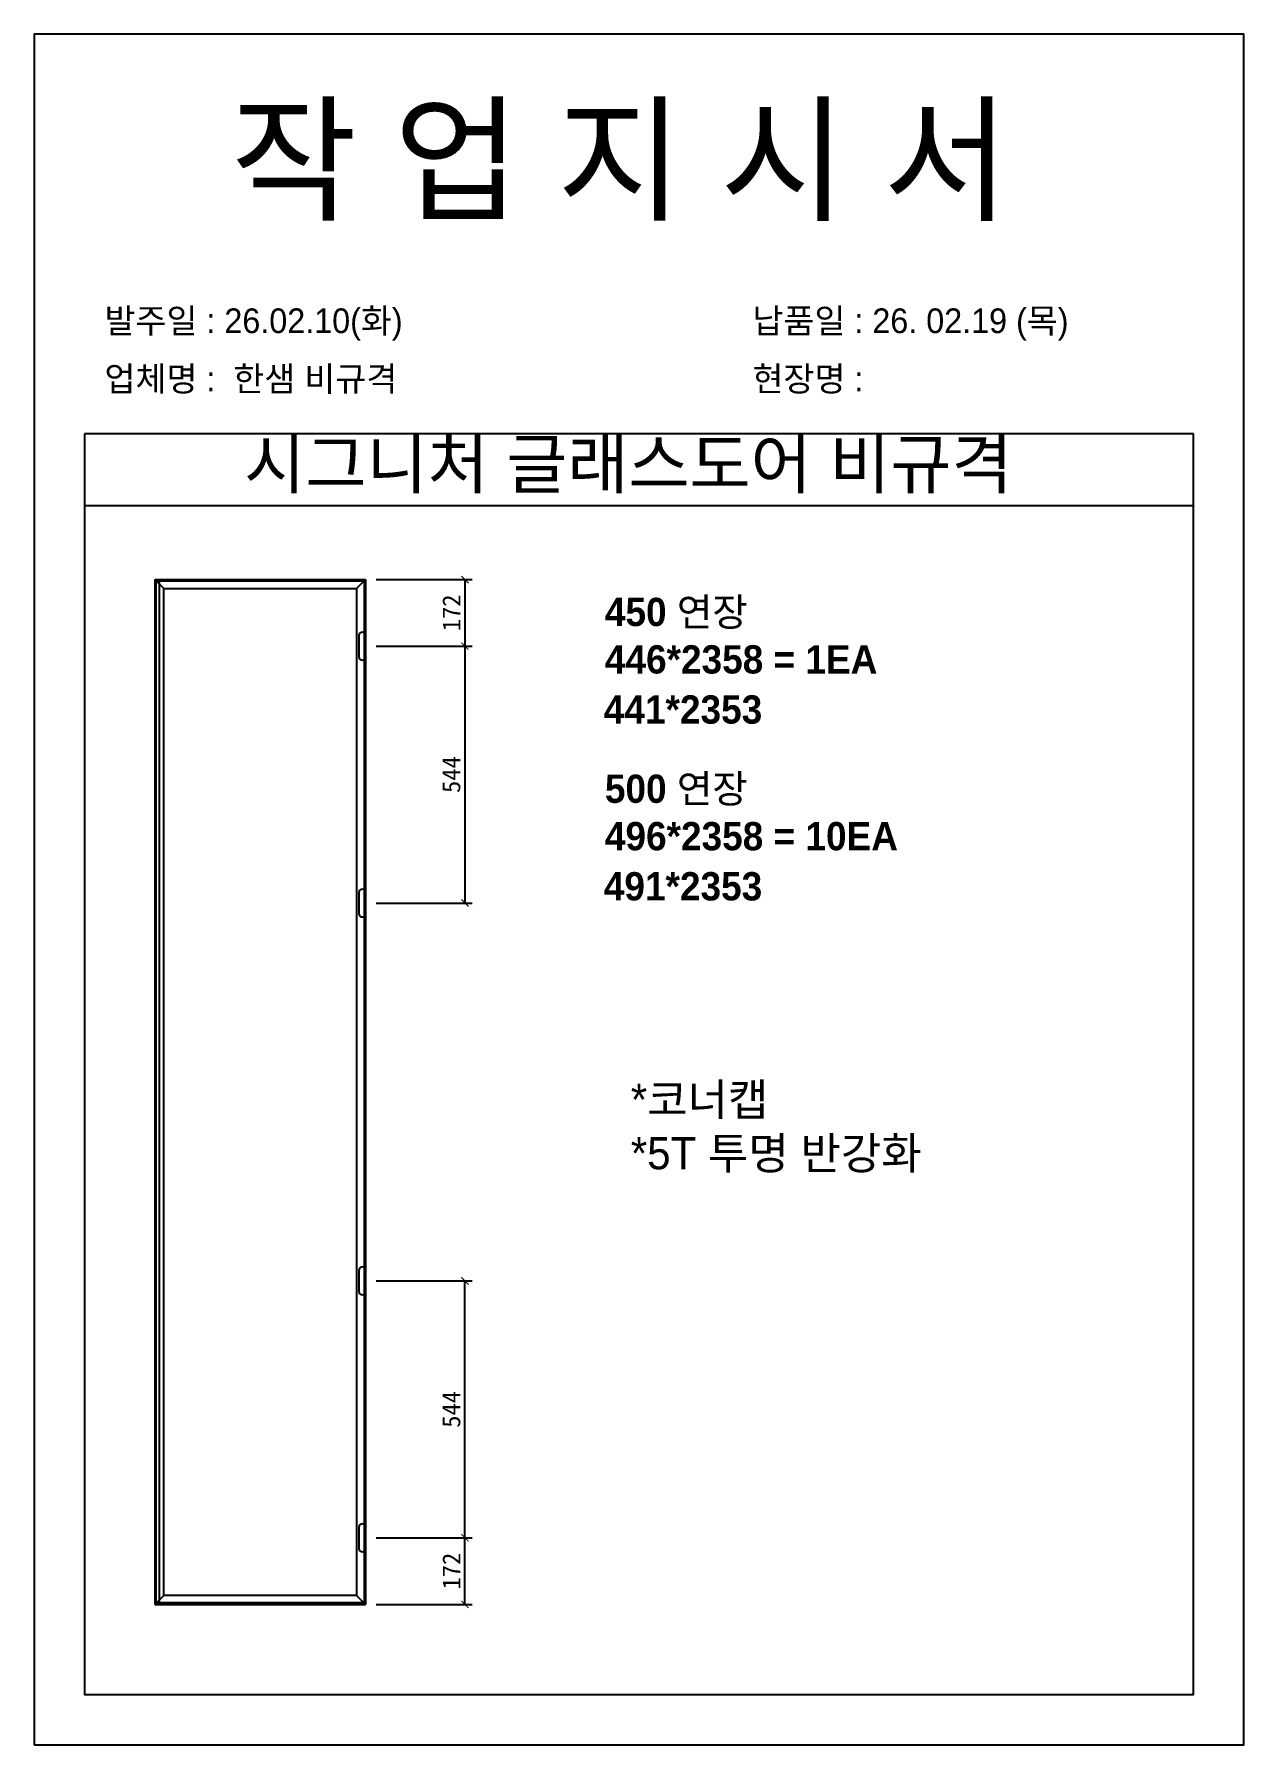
# Model space of a CAD drawing. Header units: millimetres. Extents: x -44117 to 256353, y -2095463 to 65325.
# Drawn here: x 110781 to 112461, y -708155 to -705779 of the extents above; entities that cross this region are included whole.
import ezdxf

# ---------------------------------------------------------------- set-up
doc = ezdxf.new("R2010")
doc.units = ezdxf.units.MM
doc.header["$LTSCALE"] = 10
doc.styles.add('MtX_Gulim', font='')
doc.styles.get('MtX_Gulim').set_extended_font_data('Gulim', bold=True)
doc.dimstyles.new('ISO-25', dxfattribs={"dimtxt": 2.5, "dimasz": 2.5, "dimexe": 1, "dimexo": 1, "dimtad": 1, "dimtxsty": 'Standard', "dimblk": 'ARCHTICK', "dimcen": 2.5, "dimadec": 0, "dimazin": 0, "dimtfac": 1, "dimtmove": 0, "dimatfit": 3, "dimfxl": 0, "dimarcsym": 0})

msp = doc.modelspace()

# ---------------------------------------------------------------- texts
at = {"linetype": 'Continuous', "style": 'MtX_Gulim'}
for s, height, p in [('450 연장', 39.271262, (111573.65765, -706601.5043)), ('446*2358 = 1EA', 39.2712622, (111573.65765, -706667.36623)), ('500 연장', 39.271262, (111573.65765, -706847.0638)), ('496*2358 = 10EA', 39.2712622, (111573.65765, -706912.92573))]:
    msp.add_text(s, height=height, dxfattribs=at).set_placement(p)
at = {"color": 242, "linetype": 'Continuous', "true_color": 0xcd2027, "style": 'MtX_Gulim'}
for s, p in [('441*2353', (111572.19572, -706736.966)), ('491*2353', (111572.19572, -706982.5255))]:
    msp.add_text(s, height=39.271262, dxfattribs=at).set_placement(p)
at = {"attachment_point": 1}
for s, width, gutter_width, heights, insert, char_height in [('{\\fGulim|b0|i0|c129|p50;작 업 지 시 서}', 3307.3198183, 12.5, [-155.84554], (111053.83405, -705883.54898), 140), ('\\pt11;{\\fGulim|b0|i0|c129|p50;발주일 : 26.02.10(화)}', 3307.3198183, 12.5, [34.50412], (110878.6247, -706160.2694), 34.3), ('{\\fGulim|b0|i0|c129|p50;납품일 : 26. 02.19 (목)}', 3307.3198183, 12.5, [57.68947], (111778.60268, -706160.2694), 34.3), ('{\\fGulim|b0|i0|c129|p50;업체명 :  한샘 비규격}', 3307.3198183, 12.5, [36.11279], (110878.6247, -706240.92558), 34.3), ('{\\fGulim|b0|i0|c129|p50;현장명 : }', 3307.3198183, 12.5, [-38.2735], (111778.60268, -706240.92558), 34.3), ('{\\fGulim|b0|i0|c129|p50;시그니처 글래스도어 비규격}', 1597.0710432, 6.03612, [-75.34624], (111072.74952, -706342.33841), 67.6045736), ('{\\fGulim|b0|i0|c129|p50;*코너캡\\P*5T 투명 반강화}', 1055.7982644, 3.99038, [-126.38025], (111609.64927, -707236.87759), 44.6923083)]:
    msp.add_mtext_dynamic_manual_height_columns(s, width=width, gutter_width=gutter_width, heights=heights, dxfattribs=dict(at, insert=insert, char_height=char_height))

# ---------------------------------------------------------------- blocks, each defined once
blk = doc.blocks.new('_ArchTick')
at = {"color": 0, "linetype": 'ByBlock', "const_width": 0.15}
blk.add_lwpolyline([(-0.5, -0.5), (0.5, 0.5)], dxfattribs=at)
blk = doc.blocks.new('*D4797')
at = {"color": 0, "lineweight": -2}
for p, q in [((111256.1, -706629.4), (111389.3, -706629.4)), ((111379.3, -706629.4), (111379.3, -706986.2)), ((111256.1, -706986.2), (111389.3, -706986.2))]:
    blk.add_line(p, q, dxfattribs=at)
at = {"layer": 'Defpoints', "color": 0}
for p in [(111241.1, -706629.4), (111241.1, -706986.2), (111379.3, -706986.2)]:
    blk.add_point(p, dxfattribs=at)
at = {"color": 0, "lineweight": -2, "xscale": 10, "yscale": 10, "zscale": 10}
for p, rotation in [((111379.3, -706629.4), 90), ((111379.3, -706986.2), 270)]:
    blk.add_blockref('_ArchTick', p, dxfattribs=dict(at, rotation=rotation))
at = {"color": 0, "insert": (111360.5, -706807.8), "char_height": 25, "attachment_point": 5, "rotation": 90}
blk.add_mtext('544', dxfattribs=at)
blk = doc.blocks.new('*D4798')
at = {"color": 0, "lineweight": -2}
for p, q in [((111256.1, -706536.9), (111389.3, -706536.9)), ((111379.3, -706536.9), (111379.3, -706629.4)), ((111256.1, -706629.4), (111389.3, -706629.4))]:
    blk.add_line(p, q, dxfattribs=at)
at = {"layer": 'Defpoints', "color": 0}
for p in [(111241.1, -706536.9), (111241.1, -706629.4), (111379.3, -706629.4)]:
    blk.add_point(p, dxfattribs=at)
at = {"color": 0, "lineweight": -2, "xscale": 10, "yscale": 10, "zscale": 10}
for p, rotation in [((111379.3, -706536.9), 90), ((111379.3, -706629.4), 270)]:
    blk.add_blockref('_ArchTick', p, dxfattribs=dict(at, rotation=rotation))
at = {"color": 0, "insert": (111360.5, -706583.1), "char_height": 25, "attachment_point": 5, "rotation": 90}
blk.add_mtext('172', dxfattribs=at)
blk = doc.blocks.new('*D4799')
at = {"color": 0, "lineweight": -2}
for p, q in [((111256.1, -707511), (111389.3, -707511)), ((111379.3, -707867.9), (111379.3, -707511)), ((111256.1, -707867.9), (111389.3, -707867.9))]:
    blk.add_line(p, q, dxfattribs=at)
at = {"layer": 'Defpoints', "color": 0}
for p in [(111241.1, -707511), (111379.3, -707511), (111241.1, -707867.9)]:
    blk.add_point(p, dxfattribs=at)
at = {"color": 0, "lineweight": -2, "xscale": 10, "yscale": 10, "zscale": 10}
for p, rotation in [((111379.3, -707511), 90), ((111379.3, -707867.9), 270)]:
    blk.add_blockref('_ArchTick', p, dxfattribs=dict(at, rotation=rotation))
at = {"color": 0, "insert": (111360.5, -707689.5), "char_height": 25, "attachment_point": 5, "rotation": 90}
blk.add_mtext('544', dxfattribs=at)
blk = doc.blocks.new('*D4800')
at = {"color": 0, "lineweight": -2}
for p, q in [((111256.1, -707867.9), (111389.3, -707867.9)), ((111379.3, -707960.4), (111379.3, -707867.9)), ((111256.1, -707960.4), (111389.3, -707960.4))]:
    blk.add_line(p, q, dxfattribs=at)
at = {"layer": 'Defpoints', "color": 0}
for p in [(111241.1, -707867.9), (111379.3, -707867.9), (111241.1, -707960.4)]:
    blk.add_point(p, dxfattribs=at)
at = {"color": 0, "lineweight": -2, "xscale": 10, "yscale": 10, "zscale": 10}
for p, rotation in [((111379.3, -707867.9), 90), ((111379.3, -707960.4), 270)]:
    blk.add_blockref('_ArchTick', p, dxfattribs=dict(at, rotation=rotation))
at = {"color": 0, "insert": (111360.5, -707914.1), "char_height": 25, "attachment_point": 5, "rotation": 90}
blk.add_mtext('172', dxfattribs=at)

# ---------------------------------------------------------------- dimensions: what is measured, and where the dimension line sits
for base, p1, p2, text, picture, middle in [((111379.26247, -706629.37397), (111241.12379, -706536.8795), (111241.12379, -706629.37397), '172', '*D4798', (111360.51247, -706583.12673)), ((111379.26247, -706986.23205), (111241.12379, -706629.37397), (111241.12379, -706986.23205), '544', '*D4797', (111360.51247, -706807.80301)), ((111379.26247, -707511.02334), (111241.12379, -707867.88143), (111241.12379, -707511.02334), '544', '*D4799', (111360.51247, -707689.45239)), ((111379.26247, -707867.88143), (111241.12379, -707960.37589), (111241.12379, -707867.88143), '172', '*D4800', (111360.51247, -707914.12866))]:
    dim = msp.add_linear_dim(base=base, p1=p1, p2=p2, angle=90, text=text, dimstyle='ISO-25', override={"dimscale": 10, "dimasz": 1, "dimexo": 1.5})
    dim.commit()
    dim.dimension.update_dxf_attribs({"geometry": picture, "text_midpoint": middle})

# ---------------------------------------------------------------- linework, layer by layer
for p, q in [((112391.02745, -706334.55619), (110851.02745, -706334.55619)), ((112391.02745, -706434.55619), (110851.02745, -706434.55619)), ((110948.55264, -706536.8795), (110948.55264, -707960.37589)), ((110948.55264, -706536.8795), (111241.12379, -706536.8795)), ((110948.55264, -706536.8795), (110961.01644, -706549.34329)), ((110948.55264, -706536.8795), (110954.45655, -706536.8795)), ((110954.45655, -706536.8795), (110954.45655, -707960.37589)), ((111228.66, -706549.34329), (111241.12379, -706536.8795)), ((111241.12379, -706536.8795), (111241.12379, -707960.37589)), ((110961.01644, -707947.9121), (110948.55264, -707960.37589)), ((111228.66, -707947.9121), (111241.12379, -707960.37589)), ((110948.55264, -707960.37589), (111241.12379, -707960.37589))]:
    msp.add_line(p, q)
at = {"linetype": 'Continuous'}
for p, q in [((110961.01644, -707947.9121), (110961.01644, -706549.34329)), ((110961.01644, -706549.34329), (111228.66, -706549.34329)), ((111228.66, -706549.34329), (111228.66, -707947.9121)), ((111228.66, -707947.9121), (110961.01644, -707947.9121))]:
    msp.add_line(p, q, dxfattribs=at)
for points in [[(110781.02745, -708155.38647), (112461.02745, -708155.38647), (112461.02745, -705779.38647), (110781.02745, -705779.38647)], [(110950.52061, -706538.84747), (111239.15582, -706538.84747), (111239.15582, -707958.40792), (110950.52061, -707958.40792)]]:
    msp.add_lwpolyline(points, close=True)
msp.add_lwpolyline([(110851.02745, -706334.55619), (110851.02745, -708085.38647), (112391.02745, -708085.38647), (112391.02745, -706334.55619)])
for points in [[(111236.52138, -706648.70411), (111236.52138, -706648.70411, 0.4142135624), (111241.12379, -706644.10169), (111241.12379, -706614.64624, 0.4142135624), (111236.52138, -706610.04383), (111236.52138, -706610.04383, 0.4142135624), (111231.91896, -706614.64624), (111231.91896, -706644.10169, 0.4142135624)], [(111236.52138, -707005.56219), (111236.52138, -707005.56219, 0.4142135624), (111241.12379, -707000.95977), (111241.12379, -706971.50432, 0.4142135624), (111236.52138, -706966.90191), (111236.52138, -706966.90191, 0.4142135624), (111231.91896, -706971.50432), (111231.91896, -707000.95977, 0.4142135624)], [(111236.52138, -707530.35348), (111236.52138, -707530.35348, 0.4142135624), (111241.12379, -707525.75107), (111241.12379, -707496.29562, 0.4142135624), (111236.52138, -707491.69321), (111236.52138, -707491.69321, 0.4142135624), (111231.91896, -707496.29562), (111231.91896, -707525.75107, 0.4142135624)], [(111236.52138, -707887.21156), (111236.52138, -707887.21156, 0.4142135624), (111241.12379, -707882.60915), (111241.12379, -707853.1537, 0.4142135624), (111236.52138, -707848.55129), (111236.52138, -707848.55129, 0.4142135624), (111231.91896, -707853.1537), (111231.91896, -707882.60915, 0.4142135624)]]:
    msp.add_lwpolyline(points, format="xyb", close=True, dxfattribs=at)

msp.set_redraw_order([(e.dxf.handle, doc.entitydb.next_handle()) for e in msp.query("TEXT MTEXT ATTDEF DIMENSION ARC_DIMENSION")])  # texts and dimensions are drawn at this point

doc.saveas('drawing.dxf')
